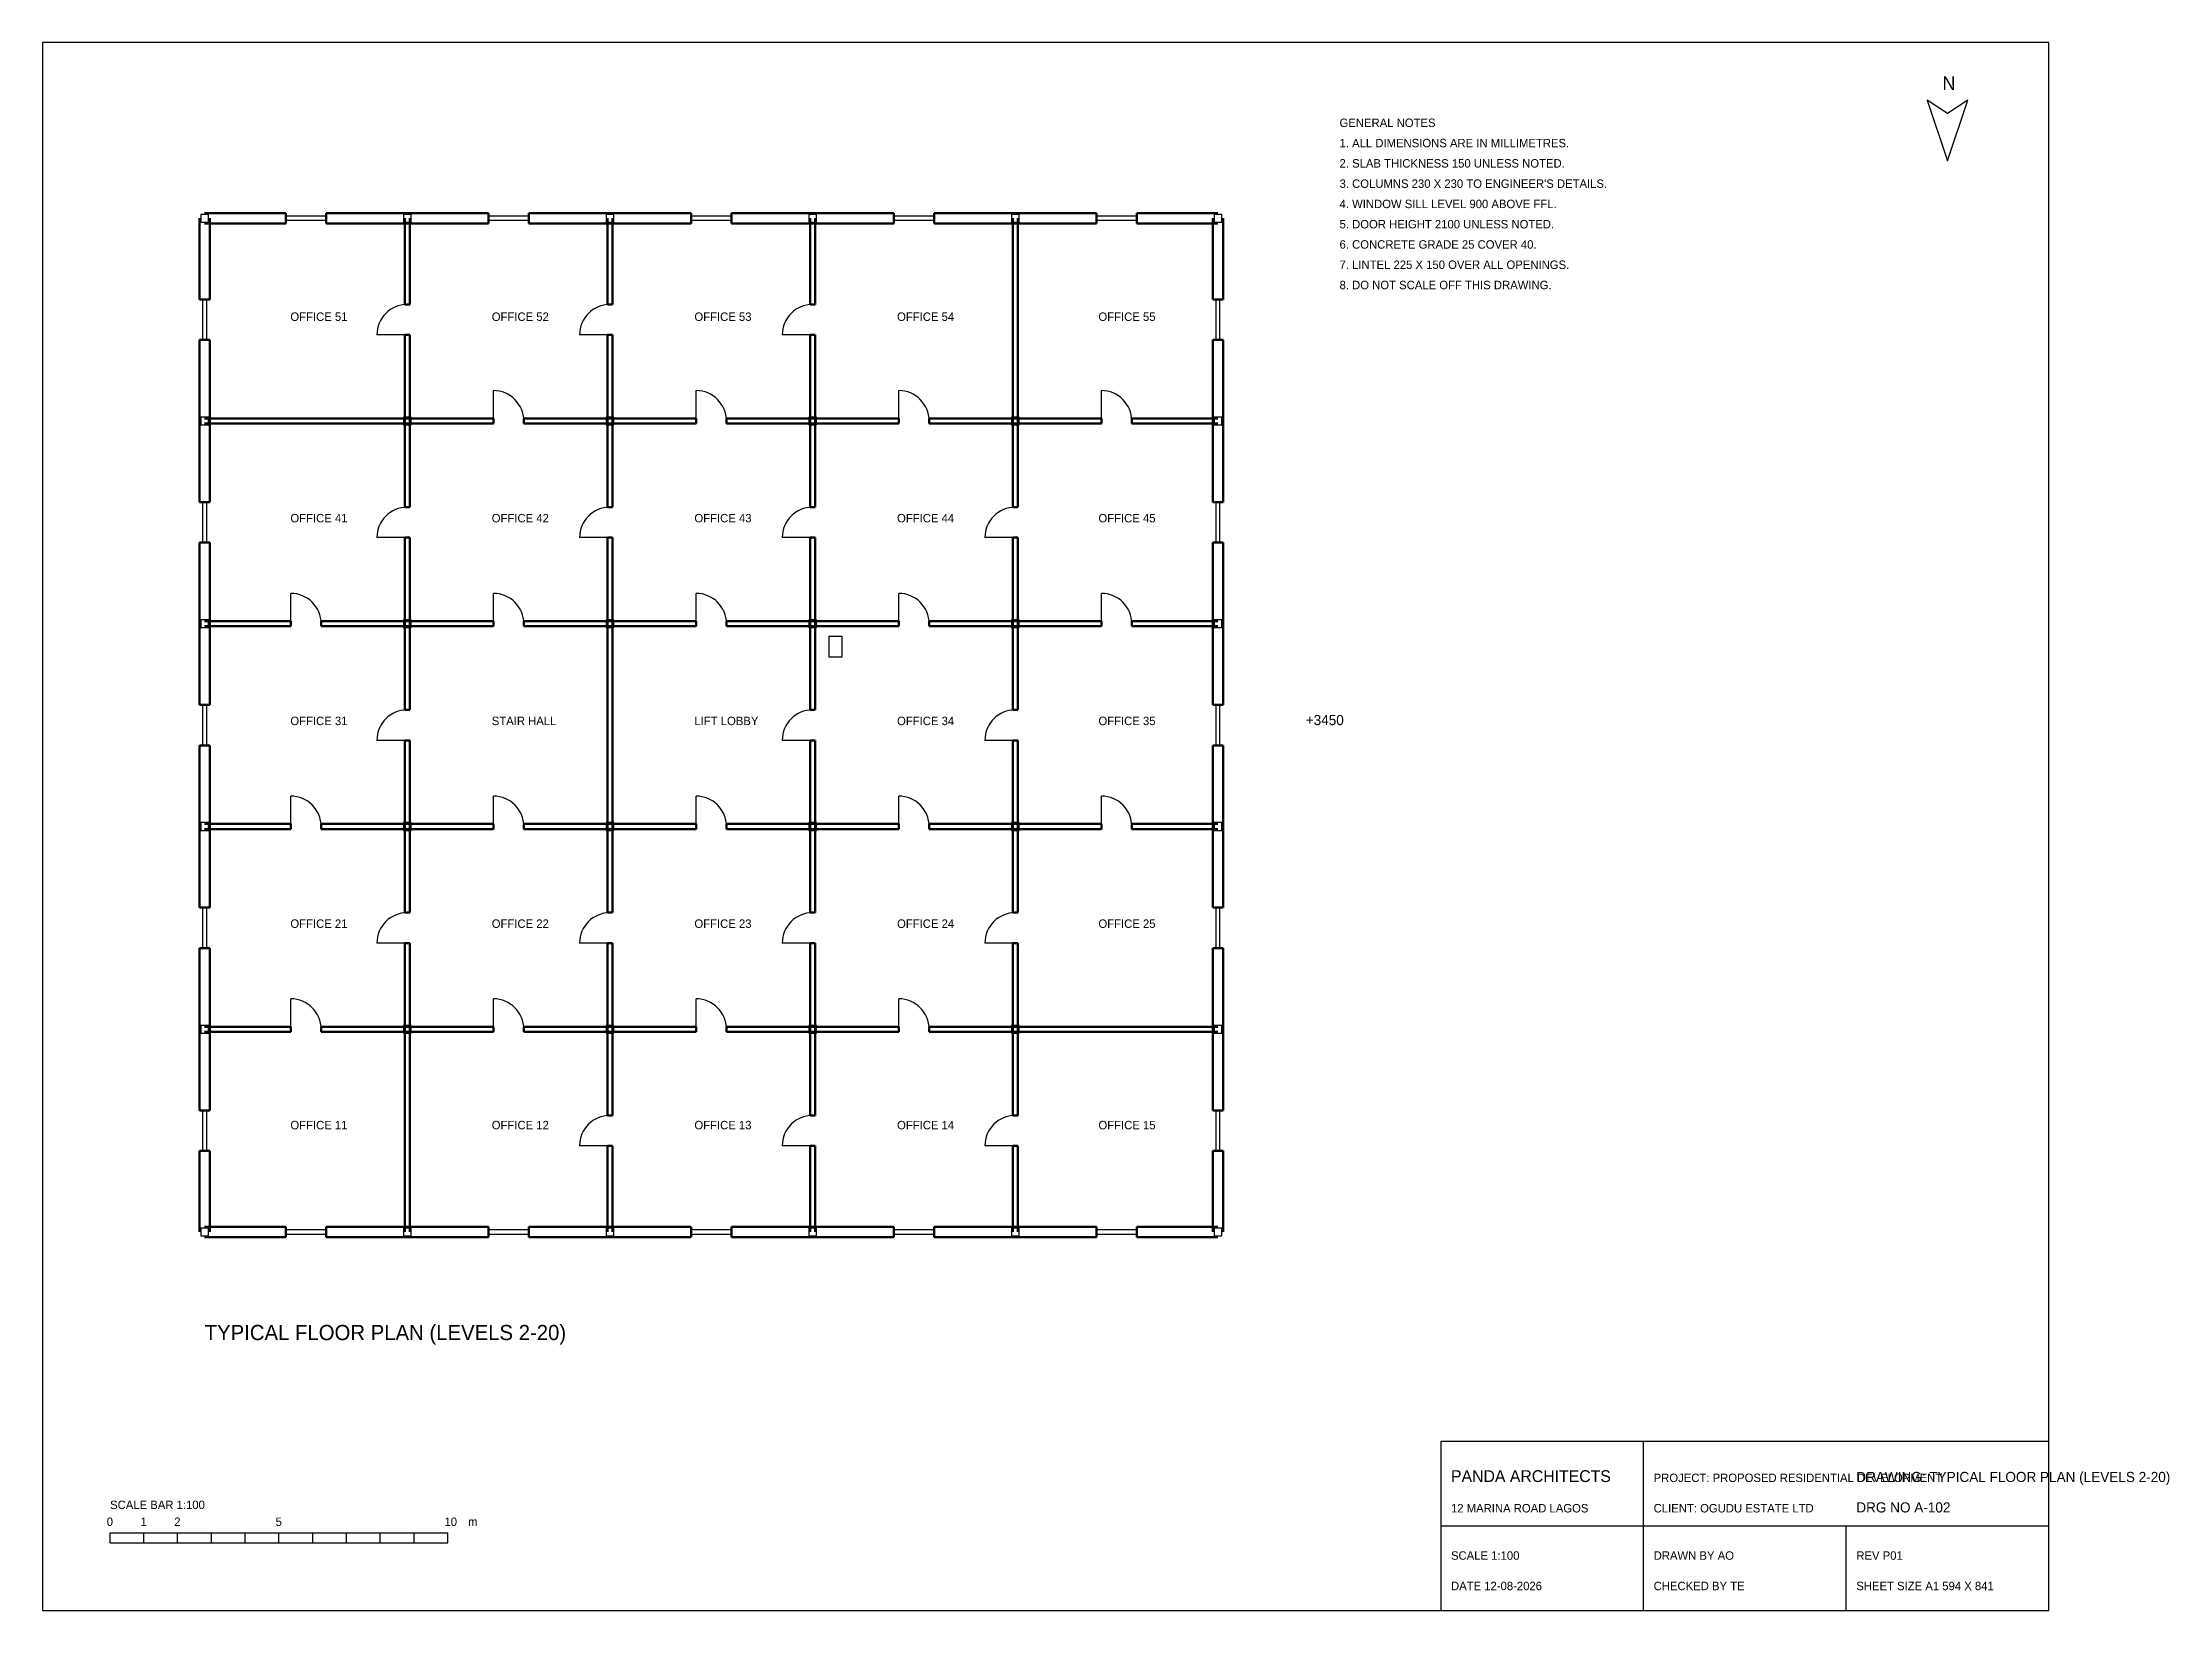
# Model space of a CAD drawing. Header units: millimetres. Extents: x 0 to 248600, y -11200 to 65200.
# Drawn here: x 65400 to 128371, y -11200 to 35200 of the extents above; entities that cross this region are included whole.
import ezdxf

# ---------------------------------------------------------------- set-up
doc = ezdxf.new("R2010")
doc.units = ezdxf.units.MM
doc.layers.get('0').update_dxf_attribs({"color": 1, "linetype": 'CONTINUOUS'})
for name, color, linetype in [('COLUMN', 5, 'CONTINUOUS'), ('DOOR', 3, 'CONTINUOUS'), ('SANITARY', 7, 'CONTINUOUS'), ('TEXT', 6, 'CONTINUOUS'), ('WALL', 4, 'CONTINUOUS'), ('WIND', 2, 'CONTINUOUS')]:
    doc.layers.add(name, color=color, linetype=linetype)

msp = doc.modelspace()

# ---------------------------------------------------------------- texts
for s, height, p in [('N', 400, (121650, 33800)), ('GENERAL NOTES', 250, (103800, 32700)), ('1. ALL DIMENSIONS ARE IN MILLIMETRES.', 250, (103800, 32100)), ('2. SLAB THICKNESS 150 UNLESS NOTED.', 250, (103800, 31500)), ("3. COLUMNS 230 X 230 TO ENGINEER'S DETAILS.", 250, (103800, 30900)), ('4. WINDOW SILL LEVEL 900 ABOVE FFL.', 250, (103800, 30300)), ('5. DOOR HEIGHT 2100 UNLESS NOTED.', 250, (103800, 29700)), ('6. CONCRETE GRADE 25 COVER 40.', 250, (103800, 29100)), ('7. LINTEL 225 X 150 OVER ALL OPENINGS.', 250, (103800, 28500)), ('8. DO NOT SCALE OFF THIS DRAWING.', 250, (103800, 27900)), ('DRAWING: TYPICAL FLOOR PLAN (LEVELS 2-20)', 300, (119100, -7400)), ('SCALE BAR 1:100', 250, (67400, -8200)), ('DRG NO A-102', 300, (119100, -8300)), ('0', 250, (67300, -8700)), ('1', 250, (68300, -8700)), ('2', 250, (69300, -8700)), ('5', 250, (72300, -8700)), ('10', 250, (77300, -8700)), ('m', 250, (78000, -8700))]:
    msp.add_text(s, height=height).set_placement(p)
at = {"layer": 'TEXT'}
for s, height, p in [('OFFICE 51', 250, (72738, 26962)), ('OFFICE 52', 250, (78700, 26962)), ('OFFICE 53', 250, (84700, 26962)), ('OFFICE 54', 250, (90700, 26962)), ('OFFICE 55', 250, (96662, 26962)), ('OFFICE 41', 250, (72738, 21000)), ('OFFICE 42', 250, (78700, 21000)), ('OFFICE 43', 250, (84700, 21000)), ('OFFICE 44', 250, (90700, 21000)), ('OFFICE 45', 250, (96662, 21000)), ('OFFICE 31', 250, (72738, 15000)), ('STAIR HALL', 250, (78700, 15000)), ('LIFT LOBBY', 250, (84700, 15000)), ('OFFICE 34', 250, (90700, 15000)), ('OFFICE 35', 250, (96662, 15000)), ('+3450', 300, (102800, 15000)), ('OFFICE 21', 250, (72738, 9000)), ('OFFICE 22', 250, (78700, 9000)), ('OFFICE 23', 250, (84700, 9000)), ('OFFICE 24', 250, (90700, 9000)), ('OFFICE 25', 250, (96662, 9000)), ('OFFICE 11', 250, (72738, 3038)), ('OFFICE 12', 250, (78700, 3038)), ('OFFICE 13', 250, (84700, 3038)), ('OFFICE 14', 250, (90700, 3038)), ('OFFICE 15', 250, (96662, 3038)), ('TYPICAL FLOOR PLAN (LEVELS 2-20)', 450, (70200, -3200))]:
    msp.add_text(s, height=height, dxfattribs=at).set_placement(p)

# ---------------------------------------------------------------- blocks, each defined once
blk = doc.blocks.new('TITLEBLOCK-A1')
for p, q in [((6000, 0), (6000, 5000)), ((0, 2500), (18000, 2500)), ((12000, 0), (12000, 2500))]:
    blk.add_line(p, q)
blk.add_lwpolyline([(0, 0), (18000, 0), (18000, 5000), (0, 5000)], close=True)
for s, height, p in [('PANDA ARCHITECTS', 350, (300, 3800)), ('PROJECT: PROPOSED RESIDENTIAL DEVELOPMENT', 250, (6300, 3800)), ('12 MARINA ROAD LAGOS', 250, (300, 2900)), ('CLIENT: OGUDU ESTATE LTD', 250, (6300, 2900)), ('SCALE 1:100', 250, (300, 1500)), ('DRAWN BY AO', 250, (6300, 1500)), ('REV P01', 250, (12300, 1500)), ('DATE 12-08-2026', 250, (300, 600)), ('CHECKED BY TE', 250, (6300, 600)), ('SHEET SIZE A1 594 X 841', 250, (12300, 600))]:
    blk.add_text(s, height=height).set_placement(p)

# ---------------------------------------------------------------- linework, layer by layer
for p, q in [((124800, 35200), (65400, 35200)), ((65400, 35200), (65400, -11200)), ((124800, -11200), (124800, 35200)), ((67400, -8900), (77400, -8900)), ((67400, -9200), (67400, -8900)), ((67400, -9200), (77400, -9200)), ((68400, -9200), (68400, -8900)), ((69400, -9200), (69400, -8900)), ((70400, -9200), (70400, -8900)), ((71400, -9200), (71400, -8900)), ((72400, -9200), (72400, -8900)), ((73400, -9200), (73400, -8900)), ((74400, -9200), (74400, -8900)), ((75400, -9200), (75400, -8900)), ((76400, -9200), (76400, -8900)), ((77400, -9200), (77400, -8900)), ((65400, -11200), (124800, -11200))]:
    msp.add_line(p, q)
msp.add_lwpolyline([(121800, 31700), (122400, 33500), (121800, 33100), (121200, 33500)], close=True)
at = {"layer": 'COLUMN'}
for points in [[(70085, 29885), (70315, 29885), (70315, 30115), (70085, 30115)], [(76085, 29885), (76315, 29885), (76315, 30115), (76085, 30115)], [(82085, 29885), (82315, 29885), (82315, 30115), (82085, 30115)], [(88085, 29885), (88315, 29885), (88315, 30115), (88085, 30115)], [(94085, 29885), (94315, 29885), (94315, 30115), (94085, 30115)], [(100085, 29885), (100315, 29885), (100315, 30115), (100085, 30115)], [(70085, 23885), (70315, 23885), (70315, 24115), (70085, 24115)], [(76085, 23885), (76315, 23885), (76315, 24115), (76085, 24115)], [(82085, 23885), (82315, 23885), (82315, 24115), (82085, 24115)], [(88085, 23885), (88315, 23885), (88315, 24115), (88085, 24115)], [(94085, 23885), (94315, 23885), (94315, 24115), (94085, 24115)], [(100085, 23885), (100315, 23885), (100315, 24115), (100085, 24115)], [(70085, 17885), (70315, 17885), (70315, 18115), (70085, 18115)], [(76085, 17885), (76315, 17885), (76315, 18115), (76085, 18115)], [(82085, 17885), (82315, 17885), (82315, 18115), (82085, 18115)], [(88085, 17885), (88315, 17885), (88315, 18115), (88085, 18115)], [(94085, 17885), (94315, 17885), (94315, 18115), (94085, 18115)], [(100085, 17885), (100315, 17885), (100315, 18115), (100085, 18115)], [(70085, 11885), (70315, 11885), (70315, 12115), (70085, 12115)], [(76085, 11885), (76315, 11885), (76315, 12115), (76085, 12115)], [(82085, 11885), (82315, 11885), (82315, 12115), (82085, 12115)], [(88085, 11885), (88315, 11885), (88315, 12115), (88085, 12115)], [(94085, 11885), (94315, 11885), (94315, 12115), (94085, 12115)], [(100085, 11885), (100315, 11885), (100315, 12115), (100085, 12115)], [(70085, 5885), (70315, 5885), (70315, 6115), (70085, 6115)], [(76085, 5885), (76315, 5885), (76315, 6115), (76085, 6115)], [(82085, 5885), (82315, 5885), (82315, 6115), (82085, 6115)], [(88085, 5885), (88315, 5885), (88315, 6115), (88085, 6115)], [(94085, 5885), (94315, 5885), (94315, 6115), (94085, 6115)], [(100085, 5885), (100315, 5885), (100315, 6115), (100085, 6115)], [(70085, -115), (70315, -115), (70315, 115), (70085, 115)], [(76085, -115), (76315, -115), (76315, 115), (76085, 115)], [(82085, -115), (82315, -115), (82315, 115), (82085, 115)], [(88085, -115), (88315, -115), (88315, 115), (88085, 115)], [(94085, -115), (94315, -115), (94315, 115), (94085, 115)], [(100085, -115), (100315, -115), (100315, 115), (100085, 115)]]:
    msp.add_lwpolyline(points, close=True, dxfattribs=at)
at = {"layer": 'DOOR'}
for p, q in [((76200, 26550), (75300, 26550)), ((82200, 26550), (81300, 26550)), ((88200, 26550), (87300, 26550)), ((78750, 24000), (78750, 24900)), ((84750, 24000), (84750, 24900)), ((90750, 24000), (90750, 24900)), ((96750, 24000), (96750, 24900)), ((76200, 20550), (75300, 20550)), ((82200, 20550), (81300, 20550)), ((88200, 20550), (87300, 20550)), ((94200, 20550), (93300, 20550)), ((72750, 18000), (72750, 18900)), ((78750, 18000), (78750, 18900)), ((84750, 18000), (84750, 18900)), ((90750, 18000), (90750, 18900)), ((96750, 18000), (96750, 18900)), ((76200, 14550), (75300, 14550)), ((88200, 14550), (87300, 14550)), ((94200, 14550), (93300, 14550)), ((72750, 12000), (72750, 12900)), ((78750, 12000), (78750, 12900)), ((84750, 12000), (84750, 12900)), ((90750, 12000), (90750, 12900)), ((96750, 12000), (96750, 12900)), ((76200, 8550), (75300, 8550)), ((82200, 8550), (81300, 8550)), ((88200, 8550), (87300, 8550)), ((94200, 8550), (93300, 8550)), ((72750, 6000), (72750, 6900)), ((78750, 6000), (78750, 6900)), ((84750, 6000), (84750, 6900)), ((90750, 6000), (90750, 6900)), ((82200, 2550), (81300, 2550)), ((88200, 2550), (87300, 2550)), ((94200, 2550), (93300, 2550))]:
    msp.add_line(p, q, dxfattribs=at)
for centre, start, end in [((76200, 26550), 90, 180), ((82200, 26550), 90, 180), ((88200, 26550), 90, 180), ((78750, 24000), 0, 90), ((84750, 24000), 0, 90), ((90750, 24000), 0, 90), ((96750, 24000), 0, 90), ((76200, 20550), 90, 180), ((82200, 20550), 90, 180), ((88200, 20550), 90, 180), ((94200, 20550), 90, 180), ((72750, 18000), 0, 90), ((78750, 18000), 0, 90), ((84750, 18000), 0, 90), ((90750, 18000), 0, 90), ((96750, 18000), 0, 90), ((76200, 14550), 90, 180), ((88200, 14550), 90, 180), ((94200, 14550), 90, 180), ((72750, 12000), 0, 90), ((78750, 12000), 0, 90), ((84750, 12000), 0, 90), ((90750, 12000), 0, 90), ((96750, 12000), 0, 90), ((76200, 8550), 90, 180), ((82200, 8550), 90, 180), ((88200, 8550), 90, 180), ((94200, 8550), 90, 180), ((72750, 6000), 0, 90), ((78750, 6000), 0, 90), ((84750, 6000), 0, 90), ((90750, 6000), 0, 90), ((82200, 2550), 90, 180), ((88200, 2550), 90, 180), ((94200, 2550), 90, 180)]:
    msp.add_arc(centre, 900, start, end, dxfattribs=at)
at = {"layer": 'SANITARY'}
msp.add_lwpolyline([(88675, 17025), (89075, 17025), (89075, 17625), (88675, 17625)], close=True, dxfattribs=at)
at = {"layer": 'WALL', "lineweight": 50}
for p, q in [((70050, 27600), (70050, 30000)), ((72600, 30150), (70200, 30150)), ((70200, 29850), (72600, 29850)), ((70350, 30000), (70350, 27600)), ((72600, 29850), (72600, 30150)), ((76200, 30150), (73800, 30150)), ((73800, 29850), (73800, 30150)), ((73800, 29850), (76200, 29850)), ((76125, 27450), (76125, 30000)), ((78600, 30150), (76200, 30150)), ((76200, 29850), (78600, 29850)), ((76275, 30000), (76275, 27450)), ((78600, 29850), (78600, 30150)), ((82200, 30150), (79800, 30150)), ((79800, 29850), (79800, 30150)), ((79800, 29850), (82200, 29850)), ((82125, 27450), (82125, 30000)), ((84600, 30150), (82200, 30150)), ((82200, 29850), (84600, 29850)), ((82275, 30000), (82275, 27450)), ((84600, 29850), (84600, 30150)), ((88200, 30150), (85800, 30150)), ((85800, 29850), (85800, 30150)), ((85800, 29850), (88200, 29850)), ((88125, 27450), (88125, 30000)), ((90600, 30150), (88200, 30150)), ((88200, 29850), (90600, 29850)), ((88275, 30000), (88275, 27450)), ((90600, 29850), (90600, 30150)), ((94200, 30150), (91800, 30150)), ((91800, 29850), (91800, 30150)), ((91800, 29850), (94200, 29850)), ((94125, 24000), (94125, 30000)), ((96600, 30150), (94200, 30150)), ((94200, 29850), (96600, 29850)), ((94275, 30000), (94275, 24000)), ((96600, 29850), (96600, 30150)), ((100200, 30150), (97800, 30150)), ((97800, 29850), (97800, 30150)), ((97800, 29850), (100200, 29850)), ((100050, 27600), (100050, 30000)), ((100350, 30000), (100350, 27600)), ((70050, 27600), (70350, 27600)), ((76125, 27450), (76275, 27450)), ((82125, 27450), (82275, 27450)), ((88125, 27450), (88275, 27450)), ((100050, 27600), (100350, 27600)), ((76125, 24000), (76125, 26550)), ((76125, 26550), (76275, 26550)), ((76275, 26550), (76275, 24000)), ((82125, 24000), (82125, 26550)), ((82125, 26550), (82275, 26550)), ((82275, 26550), (82275, 24000)), ((88125, 24000), (88125, 26550)), ((88125, 26550), (88275, 26550)), ((88275, 26550), (88275, 24000)), ((70050, 24000), (70050, 26400)), ((70050, 26400), (70350, 26400)), ((70350, 26400), (70350, 24000)), ((100050, 24000), (100050, 26400)), ((100050, 26400), (100350, 26400)), ((100350, 26400), (100350, 24000)), ((70050, 21600), (70050, 24000)), ((76200, 24075), (70200, 24075)), ((70350, 24000), (70350, 21600)), ((76125, 21450), (76125, 24000)), ((78750, 24075), (76200, 24075)), ((76275, 24000), (76275, 21450)), ((78750, 23925), (78750, 24075)), ((82200, 24075), (79650, 24075)), ((79650, 23925), (79650, 24075)), ((82125, 21450), (82125, 24000)), ((84750, 24075), (82200, 24075)), ((82275, 24000), (82275, 21450)), ((84750, 23925), (84750, 24075)), ((88200, 24075), (85650, 24075)), ((85650, 23925), (85650, 24075)), ((88125, 21450), (88125, 24000)), ((90750, 24075), (88200, 24075)), ((88275, 24000), (88275, 21450)), ((90750, 23925), (90750, 24075)), ((94200, 24075), (91650, 24075)), ((91650, 23925), (91650, 24075)), ((94125, 21450), (94125, 24000)), ((96750, 24075), (94200, 24075)), ((94275, 24000), (94275, 21450)), ((96750, 23925), (96750, 24075)), ((100200, 24075), (97650, 24075)), ((97650, 23925), (97650, 24075)), ((100050, 21600), (100050, 24000)), ((100350, 24000), (100350, 21600)), ((70200, 23925), (76200, 23925)), ((76200, 23925), (78750, 23925)), ((79650, 23925), (82200, 23925)), ((82200, 23925), (84750, 23925)), ((85650, 23925), (88200, 23925)), ((88200, 23925), (90750, 23925)), ((91650, 23925), (94200, 23925)), ((94200, 23925), (96750, 23925)), ((97650, 23925), (100200, 23925)), ((70050, 21600), (70350, 21600)), ((76125, 21450), (76275, 21450)), ((82125, 21450), (82275, 21450)), ((88125, 21450), (88275, 21450)), ((94125, 21450), (94275, 21450)), ((100050, 21600), (100350, 21600)), ((70050, 18000), (70050, 20400)), ((70050, 20400), (70350, 20400)), ((70350, 20400), (70350, 18000)), ((76125, 18000), (76125, 20550)), ((76125, 20550), (76275, 20550)), ((76275, 20550), (76275, 18000)), ((82125, 18000), (82125, 20550)), ((82125, 20550), (82275, 20550)), ((82275, 20550), (82275, 18000)), ((88125, 18000), (88125, 20550)), ((88125, 20550), (88275, 20550)), ((88275, 20550), (88275, 18000)), ((94125, 18000), (94125, 20550)), ((94125, 20550), (94275, 20550)), ((94275, 20550), (94275, 18000)), ((100050, 18000), (100050, 20400)), ((100050, 20400), (100350, 20400)), ((100350, 20400), (100350, 18000)), ((70050, 15600), (70050, 18000)), ((72750, 18075), (70200, 18075)), ((70200, 17925), (72750, 17925)), ((70350, 18000), (70350, 15600)), ((72750, 17925), (72750, 18075)), ((76200, 18075), (73650, 18075)), ((73650, 17925), (73650, 18075)), ((73650, 17925), (76200, 17925)), ((76125, 15450), (76125, 18000)), ((78750, 18075), (76200, 18075)), ((76200, 17925), (78750, 17925)), ((76275, 18000), (76275, 15450)), ((78750, 17925), (78750, 18075)), ((82200, 18075), (79650, 18075)), ((79650, 17925), (79650, 18075)), ((79650, 17925), (82200, 17925)), ((82125, 12000), (82125, 18000)), ((84750, 18075), (82200, 18075)), ((82200, 17925), (84750, 17925)), ((82275, 18000), (82275, 12000)), ((84750, 17925), (84750, 18075)), ((88200, 18075), (85650, 18075)), ((85650, 17925), (85650, 18075)), ((85650, 17925), (88200, 17925)), ((88125, 15450), (88125, 18000)), ((90750, 18075), (88200, 18075)), ((88200, 17925), (90750, 17925)), ((88275, 18000), (88275, 15450)), ((90750, 17925), (90750, 18075)), ((94200, 18075), (91650, 18075)), ((91650, 17925), (91650, 18075)), ((91650, 17925), (94200, 17925)), ((94125, 15450), (94125, 18000)), ((96750, 18075), (94200, 18075)), ((94200, 17925), (96750, 17925)), ((94275, 18000), (94275, 15450)), ((96750, 17925), (96750, 18075)), ((100200, 18075), (97650, 18075)), ((97650, 17925), (97650, 18075)), ((97650, 17925), (100200, 17925)), ((100050, 15600), (100050, 18000)), ((100350, 18000), (100350, 15600)), ((70050, 15600), (70350, 15600)), ((76125, 15450), (76275, 15450)), ((88125, 15450), (88275, 15450)), ((94125, 15450), (94275, 15450)), ((100050, 15600), (100350, 15600)), ((76125, 12000), (76125, 14550)), ((76125, 14550), (76275, 14550)), ((76275, 14550), (76275, 12000)), ((88125, 12000), (88125, 14550)), ((88125, 14550), (88275, 14550)), ((88275, 14550), (88275, 12000)), ((94125, 12000), (94125, 14550)), ((94125, 14550), (94275, 14550)), ((94275, 14550), (94275, 12000)), ((70050, 12000), (70050, 14400)), ((70050, 14400), (70350, 14400)), ((70350, 14400), (70350, 12000)), ((100050, 12000), (100050, 14400)), ((100050, 14400), (100350, 14400)), ((100350, 14400), (100350, 12000)), ((70050, 9600), (70050, 12000)), ((72750, 12075), (70200, 12075)), ((70350, 12000), (70350, 9600)), ((72750, 11925), (72750, 12075)), ((76200, 12075), (73650, 12075)), ((73650, 11925), (73650, 12075)), ((76125, 9450), (76125, 12000)), ((78750, 12075), (76200, 12075)), ((76275, 12000), (76275, 9450)), ((78750, 11925), (78750, 12075)), ((82200, 12075), (79650, 12075)), ((79650, 11925), (79650, 12075)), ((82125, 9450), (82125, 12000)), ((84750, 12075), (82200, 12075)), ((82275, 12000), (82275, 9450)), ((84750, 11925), (84750, 12075)), ((88200, 12075), (85650, 12075)), ((85650, 11925), (85650, 12075)), ((88125, 9450), (88125, 12000)), ((90750, 12075), (88200, 12075)), ((88275, 12000), (88275, 9450)), ((90750, 11925), (90750, 12075)), ((94200, 12075), (91650, 12075)), ((91650, 11925), (91650, 12075)), ((94125, 9450), (94125, 12000)), ((96750, 12075), (94200, 12075)), ((94275, 12000), (94275, 9450)), ((96750, 11925), (96750, 12075)), ((100200, 12075), (97650, 12075)), ((97650, 11925), (97650, 12075)), ((100050, 9600), (100050, 12000)), ((100350, 12000), (100350, 9600)), ((70200, 11925), (72750, 11925)), ((73650, 11925), (76200, 11925)), ((76200, 11925), (78750, 11925)), ((79650, 11925), (82200, 11925)), ((82200, 11925), (84750, 11925)), ((85650, 11925), (88200, 11925)), ((88200, 11925), (90750, 11925)), ((91650, 11925), (94200, 11925)), ((94200, 11925), (96750, 11925)), ((97650, 11925), (100200, 11925)), ((70050, 9600), (70350, 9600)), ((76125, 9450), (76275, 9450)), ((82125, 9450), (82275, 9450)), ((88125, 9450), (88275, 9450)), ((94125, 9450), (94275, 9450)), ((100050, 9600), (100350, 9600)), ((70050, 6000), (70050, 8400)), ((70050, 8400), (70350, 8400)), ((70350, 8400), (70350, 6000)), ((76125, 6000), (76125, 8550)), ((76125, 8550), (76275, 8550)), ((76275, 8550), (76275, 6000)), ((82125, 6000), (82125, 8550)), ((82125, 8550), (82275, 8550)), ((82275, 8550), (82275, 6000)), ((88125, 6000), (88125, 8550)), ((88125, 8550), (88275, 8550)), ((88275, 8550), (88275, 6000)), ((94125, 6000), (94125, 8550)), ((94125, 8550), (94275, 8550)), ((94275, 8550), (94275, 6000)), ((100050, 6000), (100050, 8400)), ((100050, 8400), (100350, 8400)), ((100350, 8400), (100350, 6000)), ((70050, 3600), (70050, 6000)), ((72750, 6075), (70200, 6075)), ((70200, 5925), (72750, 5925)), ((70350, 6000), (70350, 3600)), ((72750, 5925), (72750, 6075)), ((76200, 6075), (73650, 6075)), ((73650, 5925), (73650, 6075)), ((73650, 5925), (76200, 5925)), ((76125, 0), (76125, 6000)), ((78750, 6075), (76200, 6075)), ((76200, 5925), (78750, 5925)), ((76275, 6000), (76275, 0)), ((78750, 5925), (78750, 6075)), ((82200, 6075), (79650, 6075)), ((79650, 5925), (79650, 6075)), ((79650, 5925), (82200, 5925)), ((82125, 3450), (82125, 6000)), ((84750, 6075), (82200, 6075)), ((82200, 5925), (84750, 5925)), ((82275, 6000), (82275, 3450)), ((84750, 5925), (84750, 6075)), ((88200, 6075), (85650, 6075)), ((85650, 5925), (85650, 6075)), ((85650, 5925), (88200, 5925)), ((88125, 3450), (88125, 6000)), ((90750, 6075), (88200, 6075)), ((88200, 5925), (90750, 5925)), ((88275, 6000), (88275, 3450)), ((90750, 5925), (90750, 6075)), ((94200, 6075), (91650, 6075)), ((91650, 5925), (91650, 6075)), ((91650, 5925), (94200, 5925)), ((94125, 3450), (94125, 6000)), ((100200, 6075), (94200, 6075)), ((94200, 5925), (100200, 5925)), ((94275, 6000), (94275, 3450)), ((100050, 3600), (100050, 6000)), ((100350, 6000), (100350, 3600)), ((70050, 3600), (70350, 3600)), ((82125, 3450), (82275, 3450)), ((88125, 3450), (88275, 3450)), ((94125, 3450), (94275, 3450)), ((100050, 3600), (100350, 3600)), ((82125, 0), (82125, 2550)), ((82125, 2550), (82275, 2550)), ((82275, 2550), (82275, 0)), ((88125, 0), (88125, 2550)), ((88125, 2550), (88275, 2550)), ((88275, 2550), (88275, 0)), ((94125, 0), (94125, 2550)), ((94125, 2550), (94275, 2550)), ((94275, 2550), (94275, 0)), ((70050, 0), (70050, 2400)), ((70050, 2400), (70350, 2400)), ((70350, 2400), (70350, 0)), ((100050, 0), (100050, 2400)), ((100050, 2400), (100350, 2400)), ((100350, 2400), (100350, 0)), ((72600, 150), (70200, 150)), ((72600, -150), (72600, 150)), ((76200, 150), (73800, 150)), ((73800, -150), (73800, 150)), ((78600, 150), (76200, 150)), ((78600, -150), (78600, 150)), ((82200, 150), (79800, 150)), ((79800, -150), (79800, 150)), ((84600, 150), (82200, 150)), ((84600, -150), (84600, 150)), ((88200, 150), (85800, 150)), ((85800, -150), (85800, 150)), ((90600, 150), (88200, 150)), ((90600, -150), (90600, 150)), ((94200, 150), (91800, 150)), ((91800, -150), (91800, 150)), ((96600, 150), (94200, 150)), ((96600, -150), (96600, 150)), ((100200, 150), (97800, 150)), ((97800, -150), (97800, 150)), ((70200, -150), (72600, -150)), ((73800, -150), (76200, -150)), ((76200, -150), (78600, -150)), ((79800, -150), (82200, -150)), ((82200, -150), (84600, -150)), ((85800, -150), (88200, -150)), ((88200, -150), (90600, -150)), ((91800, -150), (94200, -150)), ((94200, -150), (96600, -150)), ((97800, -150), (100200, -150))]:
    msp.add_line(p, q, dxfattribs=at)
at = {"layer": 'WIND'}
for points in [[(72600, 29940), (73800, 29940), (73800, 30060), (72600, 30060)], [(78600, 29940), (79800, 29940), (79800, 30060), (78600, 30060)], [(84600, 29940), (85800, 29940), (85800, 30060), (84600, 30060)], [(90600, 29940), (91800, 29940), (91800, 30060), (90600, 30060)], [(96600, 29940), (97800, 29940), (97800, 30060), (96600, 30060)], [(70140, 26400), (70260, 26400), (70260, 27600), (70140, 27600)], [(100140, 26400), (100260, 26400), (100260, 27600), (100140, 27600)], [(70140, 20400), (70260, 20400), (70260, 21600), (70140, 21600)], [(100140, 20400), (100260, 20400), (100260, 21600), (100140, 21600)], [(70140, 14400), (70260, 14400), (70260, 15600), (70140, 15600)], [(100140, 14400), (100260, 14400), (100260, 15600), (100140, 15600)], [(70140, 8400), (70260, 8400), (70260, 9600), (70140, 9600)], [(100140, 8400), (100260, 8400), (100260, 9600), (100140, 9600)], [(70140, 2400), (70260, 2400), (70260, 3600), (70140, 3600)], [(100140, 2400), (100260, 2400), (100260, 3600), (100140, 3600)], [(72600, -60), (73800, -60), (73800, 60), (72600, 60)], [(78600, -60), (79800, -60), (79800, 60), (78600, 60)], [(84600, -60), (85800, -60), (85800, 60), (84600, 60)], [(90600, -60), (91800, -60), (91800, 60), (90600, 60)], [(96600, -60), (97800, -60), (97800, 60), (96600, 60)]]:
    msp.add_lwpolyline(points, close=True, dxfattribs=at)

# ---------------------------------------------------------------- block references
msp.add_blockref('TITLEBLOCK-A1', (106800, -11200))

msp.set_redraw_order([(e.dxf.handle, doc.entitydb.next_handle()) for e in msp.query("TEXT MTEXT ATTDEF DIMENSION ARC_DIMENSION")])  # texts and dimensions are drawn at this point

doc.saveas('drawing.dxf')
